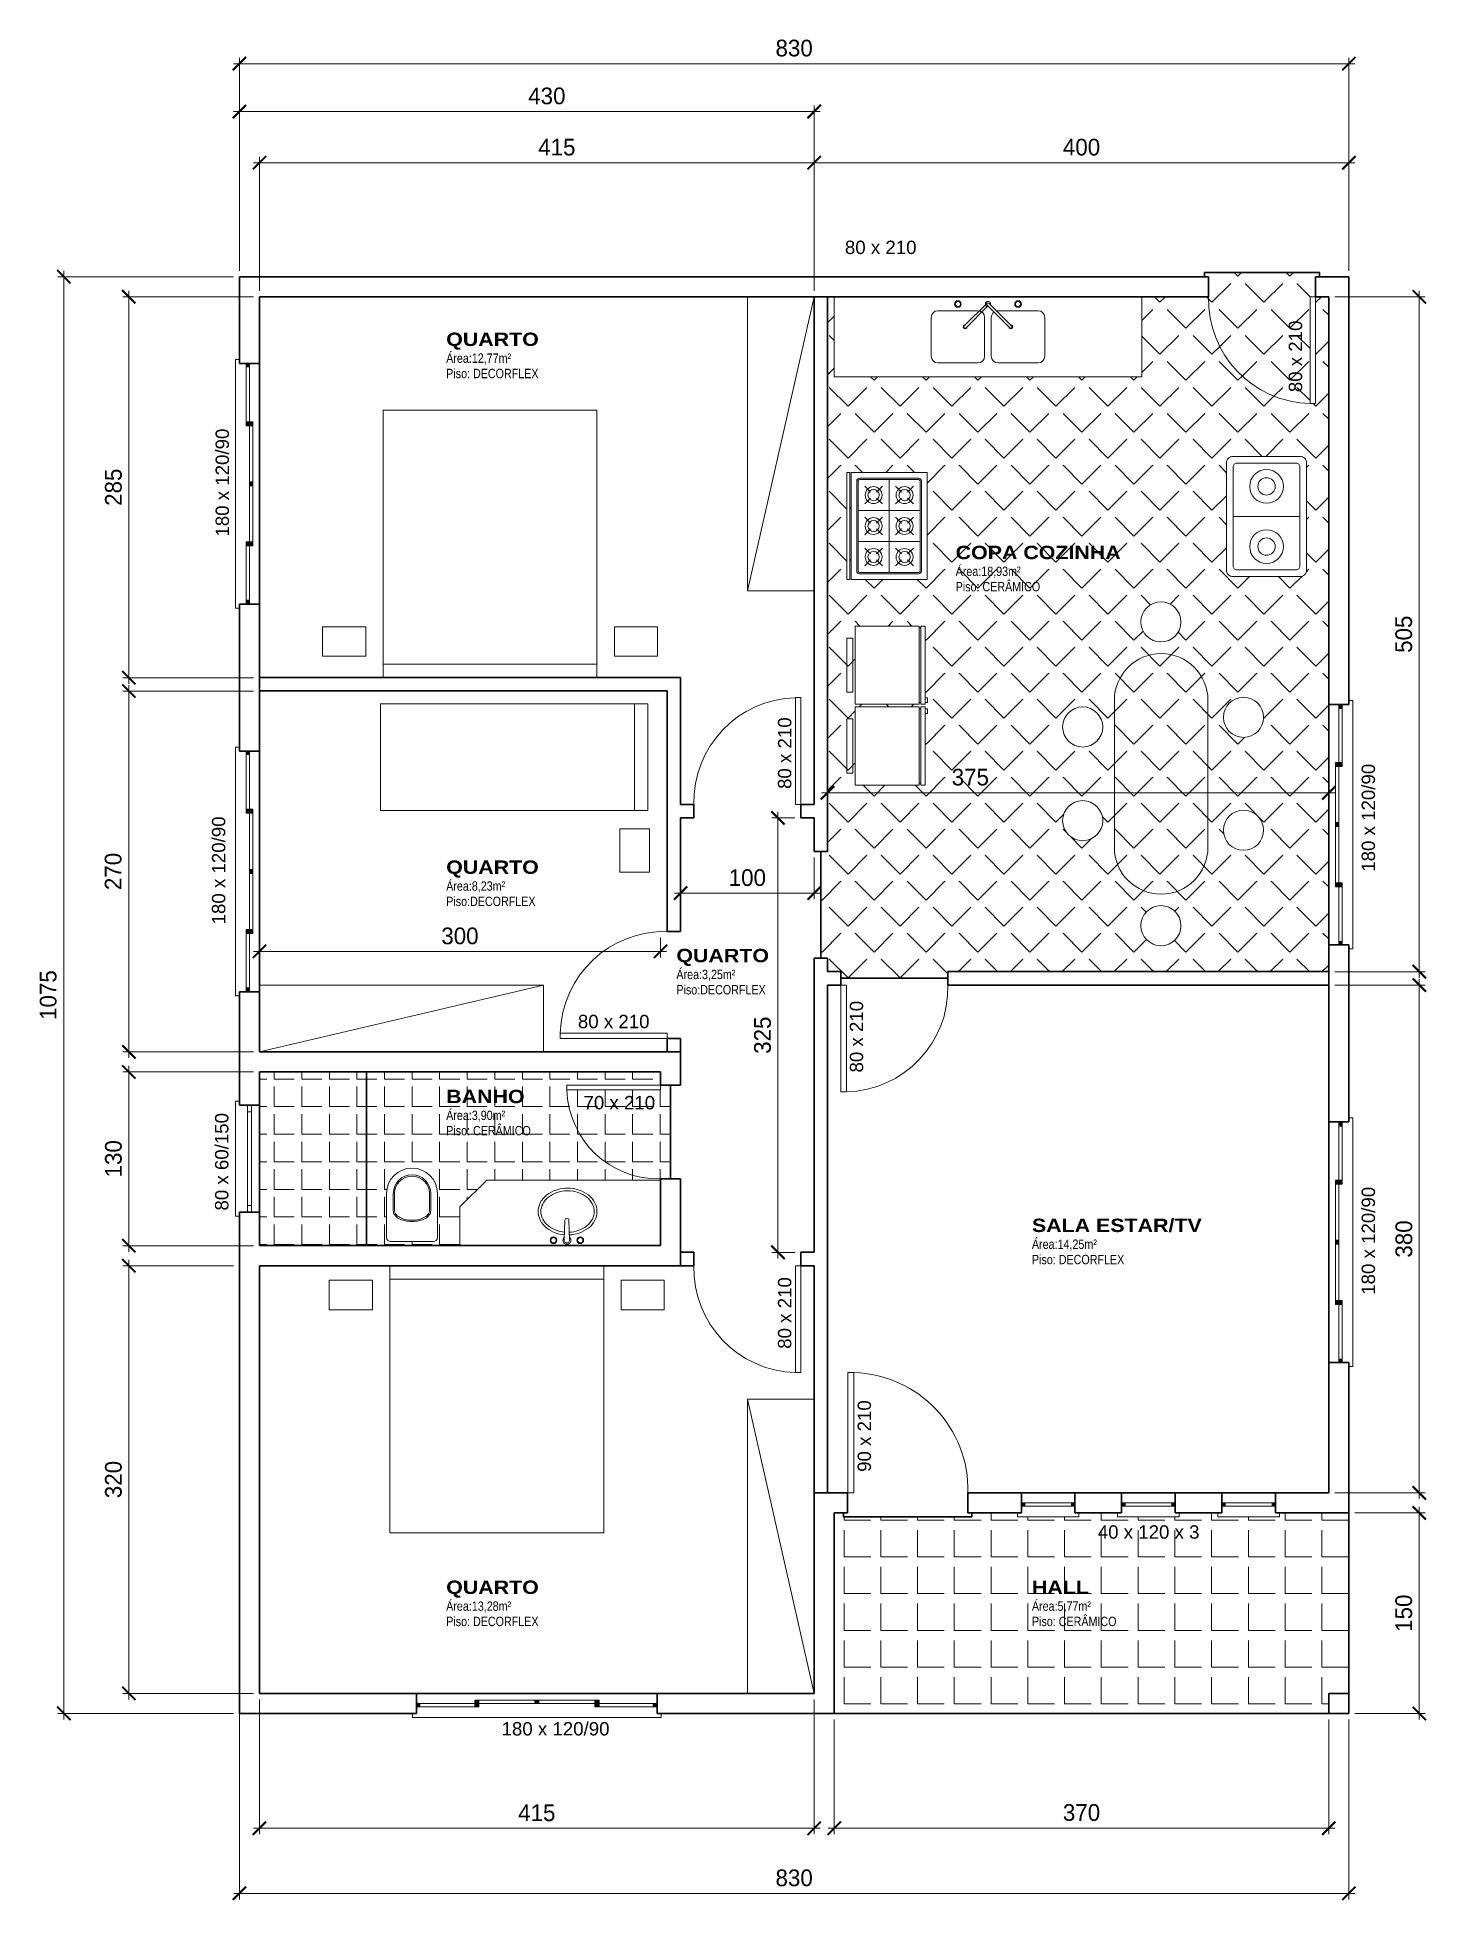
# Model space of a CAD drawing. Extents: x 16647 to 17687, y 11002 to 12396.
import ezdxf

# ---------------------------------------------------------------- set-up
doc = ezdxf.new("R2010")
doc.units = 0
doc.header["$MEASUREMENT"] = 0
doc.layers.get('Defpoints').update_dxf_attribs({"linetype": 'CONTINUOUS'})
for name, color, linetype, lineweight in [('Aberturas', 110, 'CONTINUOUS', 9), ('Cota', 7, 'CONTINUOUS', 9), ('Hachura', 9, 'CONTINUOUS', 9), ('Mobília', 173, 'CONTINUOUS', 15), ('Parede', 7, 'CONTINUOUS', 30), ('Texto', 3, 'CONTINUOUS', 25)]:
    doc.layers.add(name, color=color, linetype=linetype, lineweight=lineweight)
doc.styles.add('721', font='swissl.ttf')
doc.styles.add('Arial', font='ARIALN.TTF')
doc.styles.add('Arialll', font='')
doc.styles.add('Stylus', font='stylu.ttf')
doc.styles.get('Arialll').set_extended_font_data('Arial Black')
doc.dimstyles.new('1por50', dxfattribs={"dimscale": 5, "dimtxt": 2.5, "dimasz": 2, "dimexe": 0.9, "dimexo": 0.9, "dimgap": 1, "dimtad": 1, "dimdec": 1, "dimzin": 13, "dimdsep": 46, "dimtxsty": 'Stylus', "dimblk": 'ARCHTICK', "dimcen": 7, "dimdle": 0.9, "dimclrd": 256, "dimclre": 256, "dimclrt": 3, "dimaunit": 1, "dimadec": 0, "dimazin": 0, "dimtfac": 0.7, "dimtdec": 1, "dimtmove": 0, "dimatfit": 1, "dimldrblk": 'DATUMFILLED', "dimfxl": 1, "dimtolj": 1, "dimtzin": 9, "dimlwd": -1, "dimlwe": -1, "dimarcsym": 0})

msp = doc.modelspace()

# ---------------------------------------------------------------- texts
at = {"layer": 'Aberturas', "style": '721'}
for s, p in [('80 x 210', (17251.58, 12233.78)), ('80 x 210', (17051.83, 11654.53)), ('70 x 210', (17056.02, 11593.81)), ('40 x 120 x 3', (17440.75, 11272.57)), ('180 x 120/90', (16994.73, 11125.32))]:
    msp.add_text(s, height=10, dxfattribs=at).set_placement(p)
for s, p in [('80 x 210', (17593.63, 12130.41)), ('180 x 120/90', (16790.8, 12022.36)), ('80 x 210', (17211.5, 11833.52)), ('180 x 120/90', (17648.16, 11771.58)), ('180 x 120/90', (16788.07, 11732.19)), ('80 x 210', (17265.23, 11621.37)), ('80 x 60/150', (16790.37, 11518.08)), ('180 x 120/90', (17648.16, 11455.05)), ('80 x 210', (17211.5, 11414.64)), ('90 x 210', (17271.11, 11322.55))]:
    msp.add_text(s, height=10, rotation=90, dxfattribs=at).set_placement(p)
at = {"layer": 'Texto'}
for s, height, style, p in [('QUARTO', 10, 'Arialll', (16953.32, 12164.97)), ('Área:12,77m²', 7, 'Arial', (16953.32, 12152.36)), ('Piso: DECORFLEX', 7, 'Arial', (16953.32, 12140.89)), ('COPA COZINHA', 10, 'Arialll', (17334.44, 12005.48)), ('Área:18,93m²', 7, 'Arial', (17334.44, 11992.87)), ('Piso: CERÂMICO', 7, 'Arial', (17334.44, 11981.4)), ('QUARTO', 10, 'Arialll', (16953.32, 11770.01)), ('Área:8,23m²', 7, 'Arial', (16953.32, 11757.4)), ('Piso:DECORFLEX', 7, 'Arial', (16953.32, 11745.93)), ('QUARTO', 10, 'Arialll', (17125.52, 11703.88)), ('Área:3,25m²', 7, 'Arial', (17125.52, 11691.26)), ('Piso:DECORFLEX', 7, 'Arial', (17125.52, 11679.8)), ('BANHO', 10, 'Arialll', (16953.32, 11598.44)), ('Área:3,90m²', 7, 'Arial', (16953.32, 11585.82)), ('Piso: CERÂMICO', 7, 'Arial', (16953.32, 11574.36)), ('SALA ESTAR/TV', 10, 'Arialll', (17391.5, 11502.01)), ('Área:14,25m²', 7, 'Arial', (17391.5, 11489.4)), ('Piso: DECORFLEX', 7, 'Arial', (17391.5, 11477.93)), ('QUARTO', 10, 'Arialll', (16953.32, 11231.22)), ('HALL', 10, 'Arialll', (17391.5, 11231.22)), ('Área:13,28m²', 7, 'Arial', (16953.32, 11218.61)), ('Área:5,77m²', 7, 'Arial', (17391.5, 11218.61)), ('Piso: DECORFLEX', 7, 'Arial', (16953.32, 11207.15)), ('Piso: CERÂMICO', 7, 'Arial', (17391.5, 11207.15))]:
    msp.add_text(s, height=height, dxfattribs=dict(at, style=style)).set_placement(p)

# ---------------------------------------------------------------- blocks, each defined once
blk = doc.blocks.new('A$C124C151E')
at = {"layer": 'Mobília'}
for p, q in [((0, 19), (0, 52)), ((3, 55), (35, 55)), ((38, 19), (38, 52)), ((5, 32), (5, 19)), ((6, 32), (6, 19)), ((32, 32), (32, 19)), ((33, 32), (33, 19))]:
    blk.add_line(p, q, dxfattribs=at)
for points in [[(19, 40, 0.05817), (13.4, 39.3, 0.071806), (9.1, 37.7, 0.106506), (5.9, 34.8, 0.158104), (5, 32)], [(19, 39, 0.05817), (13.6, 38.4, 0.071806), (9.6, 36.8, 0.106506), (6.7, 34.2, 0.158104), (6, 32)], [(33, 32, 0.158104), (32.1, 34.8, 0.106506), (28.9, 37.7, 0.071806), (24.6, 39.3, 0.05817), (19, 40)], [(32, 32, 0.158104), (31.3, 34.2, 0.106506), (28.4, 36.8, 0.071806), (24.4, 38.4, 0.05817), (19, 39)]]:
    blk.add_lwpolyline(points, format="xyb", dxfattribs=at)
for centre, radius, start, end in [((3, 52), 3, 90, 180), ((35, 52), 3, 0, 90), ((19, 19), 19, 180, 0), ((19, 19), 14, 180, 0), ((19, 19), 13, 180, 0)]:
    blk.add_arc(centre, radius, start, end, dxfattribs=at)
blk = doc.blocks.new('A$C47250E76')
at = {"layer": 'Mobília'}
for p, q in [((68, 45), (68.5, 30)), ((72, 45), (71.5, 30)), ((150, 20), (150, 49)), ((150, 20), (130, 0)), ((0, 0), (130, 0))]:
    blk.add_line(p, q, dxfattribs=at)
for points in [[(68.1, 41, 0.067287), (60.9, 39.6, 0.08865), (53.9, 35.9, 0.10507), (49.1, 30, 0.120602), (47.5, 23.5, 0.120602), (49.1, 17, 0.10507), (53.9, 11.1, 0.08865), (60.9, 7.4, 0.07974), (69.5, 6)], [(68.2, 39, 0.066968), (61.5, 37.7, 0.08865), (55.2, 34.3, 0.10507), (50.9, 29.1, 0.120602), (49.5, 23.5, 0.120602), (50.9, 17.9, 0.10507), (55.2, 12.7, 0.08865), (61.5, 9.3, 0.07974), (69.5, 8)], [(69.5, 6, 0.07974), (78.1, 7.4, 0.08865), (85.1, 11.1, 0.10507), (89.9, 17, 0.120602), (91.5, 23.5, 0.120602), (89.9, 30, 0.10507), (85.1, 35.9, 0.08865), (78.1, 39.6, 0.058184), (71.9, 40.9)], [(69.5, 8, 0.07974), (77.5, 9.3, 0.08865), (83.8, 12.7, 0.10507), (88.1, 17.9, 0.120602), (89.5, 23.5, 0.120602), (88.1, 29.1, 0.10507), (83.8, 34.3, 0.08865), (77.5, 37.7, 0.057153), (71.8, 38.9)]]:
    blk.add_lwpolyline(points, format="xyb", dxfattribs=at)
for centre, radius in [((60, 45), 2.5), ((60, 45), 2), ((80, 45), 2.5), ((80, 45), 2)]:
    blk.add_circle(centre, radius, dxfattribs=at)
for centre, radius, start, end in [((70, 45), 3, 309.8727, 230.1273), ((70, 45), 2, 356.1817, 183.8183), ((70, 30), 1.5, 180, 0)]:
    blk.add_arc(centre, radius, start, end, dxfattribs=at)
blk = doc.blocks.new('A$C378B0565')
at = {"layer": 'Aberturas'}
for p, q in [((0, 80), (80, 80)), ((0, 76), (0, 80)), ((0, 76), (80, 76)), ((80, 76), (80, 80))]:
    blk.add_line(p, q, dxfattribs=at)
blk.add_arc((78, 78), 78, 181.4688, 271.4688, dxfattribs=at)
blk = doc.blocks.new('A$C1D7D193E')
at = {"layer": 'Aberturas'}
for p, q in [((3, 86), (0, 86)), ((0, 0), (0, 86)), ((9, 83), (9, 3)), ((12, 78), (9, 78)), ((12, 83), (12, 3)), ((12, 8), (9, 8)), ((3, 0), (0, 0))]:
    blk.add_line(p, q, dxfattribs=at)
blk = doc.blocks.new('A$C454E732B')
at = {"layer": 'Aberturas'}
for points in [[(10.5, 183), (8, 183), (8, 180.5), (10.5, 180.5)], [(13, 94.5), (10.5, 94.5), (10.5, 91.5), (13, 91.5)], [(10.5, 6), (8, 6), (8, 3), (10.5, 3)]]:
    blk.add_hatch(color=256, dxfattribs=at).paths.add_polyline_path(points)
h = blk.add_hatch(color=256, dxfattribs=at)
h.paths.add_polyline_path([(10.5, 139.5), (8, 139.5), (8, 136.5), (10.5, 136.5)])
h.paths.add_polyline_path([(13, 139.5), (10.5, 139.5), (10.5, 136.5), (13, 136.5)])
h = blk.add_hatch(color=256, dxfattribs=at)
h.paths.add_polyline_path([(10.5, 46.5), (10.5, 49.5), (8, 49.5), (8, 46.5)])
h.paths.add_polyline_path([(13, 49.5), (10.5, 49.5), (10.5, 46.5), (13, 46.5)])
for p, q in [((0, 0), (0, 186)), ((0, 186), (3, 186)), ((8, 136.5), (8, 183)), ((10.5, 3), (10.5, 183)), ((8, 180.5), (10.5, 180.5)), ((8, 139.5), (13, 139.5)), ((8, 136.5), (13, 139.5)), ((13, 46.5), (13, 139.5)), ((8, 136.5), (13, 136.5)), ((10.5, 94.5), (13, 94.5)), ((10.5, 91.5), (13, 91.5)), ((8, 49.5), (13, 49.5)), ((8, 3), (8, 49.5)), ((8, 46.5), (13, 46.5)), ((8, 6), (10.5, 6)), ((0, 0), (3, 0))]:
    blk.add_line(p, q, dxfattribs=at)
blk = doc.blocks.new('A$C25283628')
at = {"layer": 'Aberturas'}
blk.add_blockref('A$C454E732B', (0, 0), dxfattribs=at)
blk = doc.blocks.new('_ArchTick')
at = {"layer": 'Cota', "color": 0, "const_width": 0.15}
blk.add_lwpolyline([(-0.5, -0.5), (0.5, 0.5)], dxfattribs=at)
blk = doc.blocks.new('*D20')
at = {"layer": 'Cota', "transparency": 16777216}
for p, q in [((17618.1, 11686.8), (17685.8, 11686.8)), ((17681.3, 11302.3), (17681.3, 11691.3)), ((17618.1, 11306.8), (17685.8, 11306.8))]:
    blk.add_line(p, q, dxfattribs=at)
at = {"layer": 'Defpoints', "color": 0, "transparency": 16777216}
for p in [(17613.6, 11686.8), (17681.3, 11686.8), (17613.6, 11306.8)]:
    blk.add_point(p, dxfattribs=at)
at = {"layer": 'Cota', "transparency": 16777216, "xscale": 10, "yscale": 10, "zscale": 10}
for p, rotation in [((17681.3, 11686.8), 90), ((17681.3, 11306.8), 270)]:
    blk.add_blockref('_ArchTick', p, dxfattribs=dict(at, rotation=rotation))
at = {"layer": 'Cota', "color": 3, "transparency": 16777216, "insert": (17669.8, 11496.8), "char_height": 12.5, "attachment_point": 5, "rotation": 90, "style": 'Stylus'}
blk.add_mtext('\\A1;380', dxfattribs=at)
blk = doc.blocks.new('_DatumFilled')
at = {"layer": 'Texto', "color": 0}
blk.add_solid([(0, 0.58), (-1, 0), (0, -0.58)], dxfattribs=at)
blk = doc.blocks.new('*D19')
at = {"layer": 'Cota', "transparency": 16777216}
for p, q in [((16809.1, 11621.8), (16711.4, 11621.8)), ((16715.9, 11487.3), (16715.9, 11626.3)), ((16809.1, 11491.8), (16711.4, 11491.8))]:
    blk.add_line(p, q, dxfattribs=at)
at = {"layer": 'Defpoints', "color": 0, "transparency": 16777216}
for p in [(16715.9, 11621.8), (16813.6, 11621.8), (16813.6, 11491.8)]:
    blk.add_point(p, dxfattribs=at)
at = {"layer": 'Cota', "transparency": 16777216, "xscale": 10, "yscale": 10, "zscale": 10}
for p, rotation in [((16715.9, 11621.8), 90), ((16715.9, 11491.8), 270)]:
    blk.add_blockref('_ArchTick', p, dxfattribs=dict(at, rotation=rotation))
at = {"layer": 'Cota', "color": 3, "transparency": 16777216, "insert": (16704.4, 11556.8), "char_height": 12.5, "attachment_point": 5, "rotation": 90, "style": 'Stylus'}
blk.add_mtext('\\A1;130', dxfattribs=at)
blk = doc.blocks.new('*D18')
at = {"layer": 'Cota', "transparency": 16777216}
for p, q in [((16794.1, 12216.8), (16662.8, 12216.8)), ((16667.3, 12221.3), (16667.3, 11137.3)), ((16794.1, 11141.8), (16662.8, 11141.8))]:
    blk.add_line(p, q, dxfattribs=at)
at = {"layer": 'Defpoints', "color": 0, "transparency": 16777216}
for p in [(16798.6, 12216.8), (16667.3, 11141.8), (16798.6, 11141.8)]:
    blk.add_point(p, dxfattribs=at)
at = {"layer": 'Cota', "transparency": 16777216, "xscale": 10, "yscale": 10, "zscale": 10}
for p, rotation in [((16667.3, 12216.8), 90), ((16667.3, 11141.8), 270)]:
    blk.add_blockref('_ArchTick', p, dxfattribs=dict(at, rotation=rotation))
at = {"layer": 'Cota', "color": 3, "transparency": 16777216, "insert": (16655.6, 11679.3), "char_height": 12.5, "attachment_point": 5, "rotation": 90, "style": 'Stylus'}
blk.add_mtext('\\A1;1075', dxfattribs=at)
blk = doc.blocks.new('*D17')
at = {"layer": 'Cota', "transparency": 16777216}
for p, q in [((17214.1, 11811.8), (17197, 11811.8)), ((17201.5, 11816.3), (17201.5, 11482.3)), ((17214.1, 11486.8), (17197, 11486.8))]:
    blk.add_line(p, q, dxfattribs=at)
at = {"layer": 'Defpoints', "color": 0, "transparency": 16777216}
for p in [(17218.6, 11811.8), (17201.5, 11486.8), (17218.6, 11486.8)]:
    blk.add_point(p, dxfattribs=at)
at = {"layer": 'Cota', "transparency": 16777216, "xscale": 10, "yscale": 10, "zscale": 10}
for p, rotation in [((17201.5, 11811.8), 90), ((17201.5, 11486.8), 270)]:
    blk.add_blockref('_ArchTick', p, dxfattribs=dict(at, rotation=rotation))
at = {"layer": 'Cota', "color": 3, "transparency": 16777216, "insert": (17190, 11649.3), "char_height": 12.5, "attachment_point": 5, "rotation": 90, "style": 'Stylus'}
blk.add_mtext('\\A1;325', dxfattribs=at)
blk = doc.blocks.new('*D24')
at = {"layer": 'Cota', "transparency": 16777216}
for p, q in [((17243.6, 11137.3), (17243.6, 11051.4)), ((17613.6, 11137.3), (17613.6, 11051.4)), ((17618.1, 11055.9), (17239.1, 11055.9))]:
    blk.add_line(p, q, dxfattribs=at)
at = {"layer": 'Defpoints', "color": 0, "transparency": 16777216}
for p in [(17243.6, 11141.8), (17613.6, 11141.8), (17243.6, 11055.9)]:
    blk.add_point(p, dxfattribs=at)
at = {"layer": 'Cota', "transparency": 16777216, "xscale": 10, "yscale": 10, "zscale": 10, "rotation": 180}
blk.add_blockref('_ArchTick', (17243.6, 11055.9), dxfattribs=at)
at = {"layer": 'Cota', "transparency": 16777216, "xscale": 10, "yscale": 10, "zscale": 10}
blk.add_blockref('_ArchTick', (17613.6, 11055.9), dxfattribs=at)
at = {"layer": 'Cota', "color": 3, "transparency": 16777216, "insert": (17428.6, 11067.6), "char_height": 12.5, "attachment_point": 5, "style": 'Stylus'}
blk.add_mtext('\\A1;370', dxfattribs=at)
blk = doc.blocks.new('*D21')
at = {"layer": 'Cota', "transparency": 16777216}
for p, q in [((16798.6, 11472.3), (16798.6, 11002.7)), ((17628.6, 11137.3), (17628.6, 11002.7)), ((16794.1, 11007.2), (17633.1, 11007.2))]:
    blk.add_line(p, q, dxfattribs=at)
at = {"layer": 'Defpoints', "color": 0, "transparency": 16777216}
for p in [(16798.6, 11476.8), (17628.6, 11141.8), (17628.6, 11007.2)]:
    blk.add_point(p, dxfattribs=at)
at = {"layer": 'Cota', "transparency": 16777216, "xscale": 10, "yscale": 10, "zscale": 10, "rotation": 180}
blk.add_blockref('_ArchTick', (16798.6, 11007.2), dxfattribs=at)
at = {"layer": 'Cota', "transparency": 16777216, "xscale": 10, "yscale": 10, "zscale": 10}
blk.add_blockref('_ArchTick', (17628.6, 11007.2), dxfattribs=at)
at = {"layer": 'Cota', "color": 3, "transparency": 16777216, "insert": (17213.6, 11018.7), "char_height": 12.5, "attachment_point": 5, "style": 'Stylus'}
blk.add_mtext('\\A1;830', dxfattribs=at)
blk = doc.blocks.new('A$C79246A98')
at = {"layer": 'Mobília'}
for p, q in [((0, 0), (0, 160)), ((200, 160), (0, 160)), ((10, 0), (10, 160)), ((200, 0), (200, 160)), ((200, 0), (0, 0))]:
    blk.add_line(p, q, dxfattribs=at)
blk = doc.blocks.new('*D22')
at = {"layer": 'Cota', "transparency": 16777216}
for p, q in [((16813.6, 11152.3), (16813.6, 11051.4)), ((17228.6, 11152.3), (17228.6, 11051.4)), ((17233.1, 11055.9), (16809.1, 11055.9))]:
    blk.add_line(p, q, dxfattribs=at)
at = {"layer": 'Defpoints', "color": 0, "transparency": 16777216}
for p in [(16813.6, 11156.8), (17228.6, 11156.8), (16813.6, 11055.9)]:
    blk.add_point(p, dxfattribs=at)
at = {"layer": 'Cota', "transparency": 16777216, "xscale": 10, "yscale": 10, "zscale": 10, "rotation": 180}
blk.add_blockref('_ArchTick', (16813.6, 11055.9), dxfattribs=at)
at = {"layer": 'Cota', "transparency": 16777216, "xscale": 10, "yscale": 10, "zscale": 10}
blk.add_blockref('_ArchTick', (17228.6, 11055.9), dxfattribs=at)
at = {"layer": 'Cota', "color": 3, "transparency": 16777216, "insert": (17021.1, 11067.4), "char_height": 12.5, "attachment_point": 5, "style": 'Stylus'}
blk.add_mtext('\\A1;415', dxfattribs=at)
blk = doc.blocks.new('*D23')
at = {"layer": 'Cota', "transparency": 16777216}
for p, q in [((16794.1, 11476.8), (16711.4, 11476.8)), ((16715.9, 11152.3), (16715.9, 11481.3)), ((16809.1, 11156.8), (16711.4, 11156.8))]:
    blk.add_line(p, q, dxfattribs=at)
at = {"layer": 'Defpoints', "color": 0, "transparency": 16777216}
for p in [(16715.9, 11476.8), (16798.6, 11476.8), (16813.6, 11156.8)]:
    blk.add_point(p, dxfattribs=at)
at = {"layer": 'Cota', "transparency": 16777216, "xscale": 10, "yscale": 10, "zscale": 10}
for p, rotation in [((16715.9, 11476.8), 90), ((16715.9, 11156.8), 270)]:
    blk.add_blockref('_ArchTick', p, dxfattribs=dict(at, rotation=rotation))
at = {"layer": 'Cota', "color": 3, "transparency": 16777216, "insert": (16704.4, 11316.8), "char_height": 12.5, "attachment_point": 5, "rotation": 90, "style": 'Stylus'}
blk.add_mtext('\\A1;320', dxfattribs=at)
blk = doc.blocks.new('*D25')
at = {"layer": 'Cota', "transparency": 16777216}
for p, q in [((17681.3, 11296.3), (17681.3, 11137.3)), ((17633.1, 11291.8), (17685.8, 11291.8)), ((17633.1, 11141.8), (17685.8, 11141.8))]:
    blk.add_line(p, q, dxfattribs=at)
at = {"layer": 'Defpoints', "color": 0, "transparency": 16777216}
for p in [(17628.6, 11291.8), (17628.6, 11141.8), (17681.3, 11141.8)]:
    blk.add_point(p, dxfattribs=at)
at = {"layer": 'Cota', "transparency": 16777216, "xscale": 10, "yscale": 10, "zscale": 10}
for p, rotation in [((17681.3, 11291.8), 90), ((17681.3, 11141.8), 270)]:
    blk.add_blockref('_ArchTick', p, dxfattribs=dict(at, rotation=rotation))
at = {"layer": 'Cota', "color": 3, "transparency": 16777216, "insert": (17669.7, 11216.8), "char_height": 12.5, "attachment_point": 5, "rotation": 90, "style": 'Stylus'}
blk.add_mtext('\\A1;150', dxfattribs=at)
blk = doc.blocks.new('*D26')
at = {"layer": 'Cota', "transparency": 16777216}
for p, q in [((17633.1, 12302.1), (17224.1, 12302.1)), ((17228.6, 12206.3), (17228.6, 12306.6)), ((17628.6, 12221.3), (17628.6, 12306.6))]:
    blk.add_line(p, q, dxfattribs=at)
at = {"layer": 'Defpoints', "color": 0, "transparency": 16777216}
for p in [(17228.6, 12302.1), (17628.6, 12216.8), (17228.6, 12201.8)]:
    blk.add_point(p, dxfattribs=at)
at = {"layer": 'Cota', "transparency": 16777216, "xscale": 10, "yscale": 10, "zscale": 10, "rotation": 180}
blk.add_blockref('_ArchTick', (17228.6, 12302.1), dxfattribs=at)
at = {"layer": 'Cota', "transparency": 16777216, "xscale": 10, "yscale": 10, "zscale": 10}
blk.add_blockref('_ArchTick', (17628.6, 12302.1), dxfattribs=at)
at = {"layer": 'Cota', "color": 3, "transparency": 16777216, "insert": (17428.6, 12313.7), "char_height": 12.5, "attachment_point": 5, "style": 'Stylus'}
blk.add_mtext('\\A1;400', dxfattribs=at)
blk = doc.blocks.new('A$C5A9E27AB')
at = {"layer": 'Mobília'}
for p, q in [((0, 55.3), (0, 58.5)), ((0, 58.5), (58.5, 58.5)), ((53.6, 58.5), (53.6, 60.3)), ((53.6, 60.3), (57.2, 60.3)), ((57.2, 58.5), (57.2, 60.3)), ((58.5, 58.5), (58.5, 55.3)), ((0, 55.3), (58.5, 55.3)), ((0, 54), (58.5, 54)), ((0, 6.3), (0, 54)), ((1.4, 54), (1.4, 55.3)), ((57.2, 55.3), (57.2, 54)), ((58.5, 54), (58.5, 6.3)), ((58.5, 6.3), (0, 6.3)), ((9, 0), (9, 4.5)), ((49.5, 4.5), (9, 4.5)), ((49.5, 4.5), (49.5, 0)), ((49.5, 0), (9, 0))]:
    blk.add_line(p, q, dxfattribs=at)
blk = doc.blocks.new('*D33')
at = {"layer": 'Cota', "transparency": 16777216}
for p, q in [((17234.1, 11830.6), (17618.1, 11830.6)), ((17238.6, 11791.3), (17238.6, 11835.1)), ((17613.6, 11791.3), (17613.6, 11835.1))]:
    blk.add_line(p, q, dxfattribs=at)
at = {"layer": 'Defpoints', "color": 0, "transparency": 16777216}
for p in [(17613.6, 11830.6), (17238.6, 11786.8), (17613.6, 11786.8)]:
    blk.add_point(p, dxfattribs=at)
at = {"layer": 'Cota', "transparency": 16777216, "xscale": 10, "yscale": 10, "zscale": 10, "rotation": 180}
blk.add_blockref('_ArchTick', (17238.6, 11830.6), dxfattribs=at)
at = {"layer": 'Cota', "transparency": 16777216, "xscale": 10, "yscale": 10, "zscale": 10}
blk.add_blockref('_ArchTick', (17613.6, 11830.6), dxfattribs=at)
at = {"layer": 'Cota', "color": 3, "transparency": 16777216, "insert": (17345.4, 11842.3), "char_height": 12.5, "attachment_point": 5, "style": 'Stylus'}
blk.add_mtext('\\A1;375', dxfattribs=at)
blk = doc.blocks.new('*D30')
at = {"layer": 'Cota', "transparency": 16777216}
for p, q in [((16809.1, 12201.8), (16711.4, 12201.8)), ((16715.9, 11912.3), (16715.9, 12206.3)), ((16809.1, 11916.8), (16711.4, 11916.8))]:
    blk.add_line(p, q, dxfattribs=at)
at = {"layer": 'Defpoints', "color": 0, "transparency": 16777216}
for p in [(16715.9, 12201.8), (16813.6, 12201.8), (16813.6, 11916.8)]:
    blk.add_point(p, dxfattribs=at)
at = {"layer": 'Cota', "transparency": 16777216, "xscale": 10, "yscale": 10, "zscale": 10}
for p, rotation in [((16715.9, 12201.8), 90), ((16715.9, 11916.8), 270)]:
    blk.add_blockref('_ArchTick', p, dxfattribs=dict(at, rotation=rotation))
at = {"layer": 'Cota', "color": 3, "transparency": 16777216, "insert": (16704.4, 12059.3), "char_height": 12.5, "attachment_point": 5, "rotation": 90, "style": 'Stylus'}
blk.add_mtext('\\A1;285', dxfattribs=at)
blk = doc.blocks.new('A$C26BB7053')
at = {"layer": 'Mobília'}
for p, q in [((0, 200), (80, 200)), ((0, 0), (0, 200)), ((80, 0), (80, 200)), ((0, 190), (80, 190)), ((0, 0), (80, 0))]:
    blk.add_line(p, q, dxfattribs=at)
blk = doc.blocks.new('*D29')
at = {"layer": 'Cota', "transparency": 16777216}
for p, q in [((16813.6, 11722.3), (16813.6, 11707.5)), ((17113.6, 11722.3), (17113.6, 11707.5)), ((17118.1, 11712), (16809.1, 11712))]:
    blk.add_line(p, q, dxfattribs=at)
at = {"layer": 'Defpoints', "color": 0, "transparency": 16777216}
for p in [(16813.6, 11726.8), (17113.6, 11726.8), (16813.6, 11712)]:
    blk.add_point(p, dxfattribs=at)
at = {"layer": 'Cota', "transparency": 16777216, "xscale": 10, "yscale": 10, "zscale": 10, "rotation": 180}
blk.add_blockref('_ArchTick', (16813.6, 11712), dxfattribs=at)
at = {"layer": 'Cota', "transparency": 16777216, "xscale": 10, "yscale": 10, "zscale": 10}
blk.add_blockref('_ArchTick', (17113.6, 11712), dxfattribs=at)
at = {"layer": 'Cota', "color": 3, "transparency": 16777216, "insert": (16963.6, 11723.5), "char_height": 12.5, "attachment_point": 5, "style": 'Stylus'}
blk.add_mtext('\\A1;300', dxfattribs=at)
blk = doc.blocks.new('*D31')
at = {"layer": 'Cota', "transparency": 16777216}
for p, q in [((16715.9, 11632.3), (16715.9, 11911.3)), ((16809.1, 11906.8), (16711.4, 11906.8)), ((16809.1, 11636.8), (16711.4, 11636.8))]:
    blk.add_line(p, q, dxfattribs=at)
at = {"layer": 'Defpoints', "color": 0, "transparency": 16777216}
for p in [(16715.9, 11906.8), (16813.6, 11906.8), (16813.6, 11636.8)]:
    blk.add_point(p, dxfattribs=at)
at = {"layer": 'Cota', "transparency": 16777216, "xscale": 10, "yscale": 10, "zscale": 10}
for p, rotation in [((16715.9, 11906.8), 90), ((16715.9, 11636.8), 270)]:
    blk.add_blockref('_ArchTick', p, dxfattribs=dict(at, rotation=rotation))
at = {"layer": 'Cota', "color": 3, "transparency": 16777216, "insert": (16704.2, 11771.8), "char_height": 12.5, "attachment_point": 5, "rotation": 90, "style": 'Stylus'}
blk.add_mtext('\\A1;270', dxfattribs=at)
blk = doc.blocks.new('*D34')
at = {"layer": 'Cota', "transparency": 16777216}
for p, q in [((17228.6, 11782.3), (17228.6, 11751.1)), ((17233.1, 11755.6), (17124.1, 11755.6)), ((17128.6, 11762.3), (17128.6, 11751.1))]:
    blk.add_line(p, q, dxfattribs=at)
at = {"layer": 'Defpoints', "color": 0, "transparency": 16777216}
for p in [(17228.6, 11786.8), (17128.6, 11766.8), (17128.6, 11755.6)]:
    blk.add_point(p, dxfattribs=at)
at = {"layer": 'Cota', "transparency": 16777216, "xscale": 10, "yscale": 10, "zscale": 10, "rotation": 180}
blk.add_blockref('_ArchTick', (17128.6, 11755.6), dxfattribs=at)
at = {"layer": 'Cota', "transparency": 16777216, "xscale": 10, "yscale": 10, "zscale": 10}
blk.add_blockref('_ArchTick', (17228.6, 11755.6), dxfattribs=at)
at = {"layer": 'Cota', "color": 3, "transparency": 16777216, "insert": (17178.6, 11767.1), "char_height": 12.5, "attachment_point": 5, "style": 'Stylus'}
blk.add_mtext('\\A1;100', dxfattribs=at)
blk = doc.blocks.new('*D28')
at = {"layer": 'Cota', "transparency": 16777216}
for p, q in [((17233.1, 12302.1), (16809.1, 12302.1)), ((16813.6, 12206.3), (16813.6, 12306.6)), ((17228.6, 12206.3), (17228.6, 12306.6))]:
    blk.add_line(p, q, dxfattribs=at)
at = {"layer": 'Defpoints', "color": 0, "transparency": 16777216}
for p in [(16813.6, 12302.1), (16813.6, 12201.8), (17228.6, 12201.8)]:
    blk.add_point(p, dxfattribs=at)
at = {"layer": 'Cota', "transparency": 16777216, "xscale": 10, "yscale": 10, "zscale": 10, "rotation": 180}
blk.add_blockref('_ArchTick', (16813.6, 12302.1), dxfattribs=at)
at = {"layer": 'Cota', "transparency": 16777216, "xscale": 10, "yscale": 10, "zscale": 10}
blk.add_blockref('_ArchTick', (17228.6, 12302.1), dxfattribs=at)
at = {"layer": 'Cota', "color": 3, "transparency": 16777216, "insert": (17036.1, 12313.7), "char_height": 12.5, "attachment_point": 5, "style": 'Stylus'}
blk.add_mtext('\\A1;415', dxfattribs=at)
blk = doc.blocks.new('*D27')
at = {"layer": 'Cota', "transparency": 16777216}
for p, q in [((17233.1, 12340.4), (16794.1, 12340.4)), ((16798.6, 12221.3), (16798.6, 12344.9)), ((17228.6, 12206.3), (17228.6, 12344.9))]:
    blk.add_line(p, q, dxfattribs=at)
at = {"layer": 'Defpoints', "color": 0, "transparency": 16777216}
for p in [(16798.6, 12340.4), (16798.6, 12216.8), (17228.6, 12201.8)]:
    blk.add_point(p, dxfattribs=at)
at = {"layer": 'Cota', "transparency": 16777216, "xscale": 10, "yscale": 10, "zscale": 10, "rotation": 180}
blk.add_blockref('_ArchTick', (16798.6, 12340.4), dxfattribs=at)
at = {"layer": 'Cota', "transparency": 16777216, "xscale": 10, "yscale": 10, "zscale": 10}
blk.add_blockref('_ArchTick', (17228.6, 12340.4), dxfattribs=at)
at = {"layer": 'Cota', "color": 3, "transparency": 16777216, "insert": (17028.6, 12352), "char_height": 12.5, "attachment_point": 5, "style": 'Stylus'}
blk.add_mtext('\\A1;430', dxfattribs=at)
blk = doc.blocks.new('*D32')
at = {"layer": 'Cota', "transparency": 16777216}
for p, q in [((17618.1, 12201.8), (17685.8, 12201.8)), ((17681.3, 11692.3), (17681.3, 12206.3)), ((17618.1, 11696.8), (17685.8, 11696.8))]:
    blk.add_line(p, q, dxfattribs=at)
at = {"layer": 'Defpoints', "color": 0, "transparency": 16777216}
for p in [(17613.6, 12201.8), (17681.3, 12201.8), (17613.6, 11696.8)]:
    blk.add_point(p, dxfattribs=at)
at = {"layer": 'Cota', "transparency": 16777216, "xscale": 10, "yscale": 10, "zscale": 10}
for p, rotation in [((17681.3, 12201.8), 90), ((17681.3, 11696.8), 270)]:
    blk.add_blockref('_ArchTick', p, dxfattribs=dict(at, rotation=rotation))
at = {"layer": 'Cota', "color": 3, "transparency": 16777216, "insert": (17669.7, 11949.3), "char_height": 12.5, "attachment_point": 5, "rotation": 90, "style": 'Stylus'}
blk.add_mtext('\\A1;505', dxfattribs=at)
blk = doc.blocks.new('A$C569E1AB0')
at = {"layer": 'Mobília'}
for p, q in [((73.7, 108.7), (183.7, 108.7)), ((38.7, 73.7), (38.7, 73.7)), ((218.7, 73.7), (218.7, 73.7)), ((73.7, 38.7), (183.7, 38.7))]:
    blk.add_line(p, q, dxfattribs=at)
for centre in [(86.4, 135.3), (170.9, 135.3), (15, 73.5), (242.3, 73.5), (93.6, 15), (163.7, 15)]:
    blk.add_circle(centre, 15, dxfattribs=at)
for centre, start, end in [((73.7, 73.7), 90, 180), ((183.7, 73.7), 0, 90), ((73.7, 73.7), 180, 270), ((183.7, 73.7), 270, 360)]:
    blk.add_arc(centre, 35, start, end, dxfattribs=at)
blk = doc.blocks.new('A$C266961FF')
at = {"layer": 'Mobília'}
blk.add_line((45, 5), (45, 55), dxfattribs=at)
for points in [[(5, 60), (85, 60, -0.414214), (90, 55), (90, 5, -0.414214), (85, 0), (5, 0, -0.414214), (0, 5), (0, 55, -0.414214)], [(8, 55), (82, 55, -0.414214), (85, 52), (85, 8, -0.414214), (82, 5), (8, 5, -0.414214), (5, 8), (5, 52, -0.414214)]]:
    blk.add_lwpolyline(points, format="xyb", close=True, dxfattribs=at)
for centre, radius in [((22.5, 30), 12.6), ((67.5, 30), 12.6), ((22.5, 30), 6.49), ((67.5, 30), 6.49)]:
    blk.add_circle(centre, radius, dxfattribs=at)
blk = doc.blocks.new('A$C03AE0FD8')
at = {"layer": 'Mobília'}
for p, q in [((0, 51.3), (68.4, 51.3)), ((0, 2.7), (0, 51.3)), ((5.4, 47.7), (63, 47.7)), ((68.4, 2.7), (68.4, 51.3)), ((3.6, 8.1), (3.6, 45.9)), ((4.5, 8.1), (4.5, 45.9)), ((5.4, 46.8), (63, 46.8)), ((12.5, 38.8), (8.7, 42.6)), ((20.1, 42.6), (16.3, 38.8)), ((24.3, 7.2), (24.3, 46.8)), ((32.3, 38.8), (28.5, 42.6)), ((39.9, 42.6), (36.1, 38.8)), ((44.1, 7.2), (44.1, 46.8)), ((52.1, 38.8), (48.3, 42.6)), ((59.7, 42.6), (55.9, 38.8)), ((63.9, 8.1), (63.9, 45.9)), ((64.8, 8.1), (64.8, 45.9)), ((4.5, 27), (63.9, 27)), ((12.5, 35), (8.7, 31.2)), ((20.1, 31.2), (16.3, 35)), ((32.3, 35), (28.5, 31.2)), ((39.9, 31.2), (36.1, 35)), ((52.1, 35), (48.3, 31.2)), ((59.7, 31.2), (55.9, 35)), ((12.5, 19), (8.7, 22.8)), ((12.5, 15.2), (8.7, 11.4)), ((20.1, 22.8), (16.3, 19)), ((20.1, 11.4), (16.3, 15.2)), ((28.5, 22.8), (32.3, 19)), ((32.3, 15.2), (28.5, 11.4)), ((39.9, 22.8), (36.1, 19)), ((36.1, 15.2), (39.9, 11.4)), ((52.1, 19), (48.3, 22.8)), ((52.1, 15.2), (48.3, 11.4)), ((59.7, 22.8), (55.9, 19)), ((59.7, 11.4), (55.9, 15.2)), ((0, 2.7), (68.4, 2.7)), ((0, 1.8), (68.4, 1.8)), ((0, 1.8), (0, 0)), ((0, 0), (68.4, 0)), ((5.4, 7.2), (63, 7.2)), ((5.4, 6.3), (63, 6.3)), ((68.4, 1.8), (68.4, 0))]:
    blk.add_line(p, q, dxfattribs=at)
for centre, radius in [((14.4, 36.9), 5.4), ((14.4, 36.9), 3.6), ((34.2, 36.9), 5.4), ((34.2, 36.9), 3.6), ((54, 36.9), 5.4), ((54, 36.9), 3.6), ((14.4, 17.1), 5.4), ((14.4, 17.1), 3.6), ((34.2, 17.1), 5.4), ((34.2, 17.1), 3.6), ((54, 17.1), 5.4), ((54, 17.1), 3.6)]:
    blk.add_circle(centre, radius, dxfattribs=at)
for centre, radius, start, end in [((5.4, 45.9), 1.8, 90, 180), ((63, 45.9), 1.8, 0, 90), ((5.4, 45.9), 0.9, 90, 180), ((63, 45.9), 0.9, 0, 90), ((5.4, 8.1), 1.8, 180, 270), ((5.4, 8.1), 0.9, 180, 270), ((63, 8.1), 1.8, 270, 0), ((63, 8.1), 0.9, 270, 0)]:
    blk.add_arc(centre, radius, start, end, dxfattribs=at)
blk = doc.blocks.new('A$C349F6B88')
at = {"layer": 'Mobília'}
for p, q in [((0, 60), (230, 60)), ((0, 0), (0, 60)), ((230, 0), (230, 60)), ((72.5, 44.5), (72.5, 15.5)), ((107.5, 49.5), (77.5, 49.5)), ((114.3, 55.2), (97.3, 38.2)), ((115.7, 53.8), (98.7, 36.8)), ((112.5, 44.5), (112.5, 15.5)), ((115, 53.1), (131.3, 36.8)), ((115.7, 55.2), (132.7, 38.2)), ((117.5, 44.5), (117.5, 15.5)), ((152.5, 49.5), (122.5, 49.5)), ((157.5, 44.5), (157.5, 15.5)), ((0, 0), (230, 0)), ((107.5, 10.5), (77.5, 10.5)), ((152.5, 10.5), (122.5, 10.5))]:
    blk.add_line(p, q, dxfattribs=at)
for centre, radius in [((92.5, 54.5), 2.5), ((92.5, 54.5), 2), ((137.5, 54.5), 2.5), ((137.5, 54.5), 2)]:
    blk.add_circle(centre, radius, dxfattribs=at)
for centre, radius, start, end in [((115, 54.5), 2, 255, 195), ((115, 54.5), 2, 255, 195), ((77.5, 44.5), 5, 90, 180), ((107.5, 44.5), 5, 78.6111, 90), ((107.5, 44.5), 5, 0, 53.8329), ((115, 54.5), 1, 315, 135), ((122.5, 44.5), 5, 90, 180), ((152.5, 44.5), 5, 0, 90), ((98, 37.5), 1.5, 86.8103, 3.1897), ((98, 37.5), 1, 135, 315), ((132, 37.5), 1.5, 176.8103, 93.1897), ((132, 37.5), 1, 225, 45), ((77.5, 15.5), 5, 180, 270), ((107.5, 15.5), 5, 270, 0), ((122.5, 15.5), 5, 180, 270), ((152.5, 15.5), 5, 270, 0)]:
    blk.add_arc(centre, radius, start, end, dxfattribs=at)
blk = doc.blocks.new('*D35')
at = {"layer": 'Cota', "transparency": 16777216}
for p, q in [((16794.1, 12376.2), (17633.1, 12376.2)), ((16798.6, 12221.3), (16798.6, 12380.7)), ((17628.6, 12225.8), (17628.6, 12380.7))]:
    blk.add_line(p, q, dxfattribs=at)
at = {"layer": 'Defpoints', "color": 0, "transparency": 16777216}
for p in [(17628.6, 12376.2), (16798.6, 12216.8), (17628.6, 12221.3)]:
    blk.add_point(p, dxfattribs=at)
at = {"layer": 'Cota', "transparency": 16777216, "xscale": 10, "yscale": 10, "zscale": 10, "rotation": 180}
blk.add_blockref('_ArchTick', (16798.6, 12376.2), dxfattribs=at)
at = {"layer": 'Cota', "transparency": 16777216, "xscale": 10, "yscale": 10, "zscale": 10}
blk.add_blockref('_ArchTick', (17628.6, 12376.2), dxfattribs=at)
at = {"layer": 'Cota', "color": 3, "transparency": 16777216, "insert": (17213.6, 12387.8), "char_height": 12.5, "attachment_point": 5, "style": 'Stylus'}
blk.add_mtext('\\A1;830', dxfattribs=at)

# ---------------------------------------------------------------- dimensions: what is measured, and where the dimension line sits
at = {"layer": 'Cota'}
for base, p1, p2, picture, middle in [((17628.63, 12376.24), (16798.63, 12216.84), (17628.63, 12221.34), '*D35', (17213.63, 12387.76)), ((17128.63, 11755.61), (17228.63, 11786.84), (17128.63, 11766.84), '*D34', (17178.63, 11767.09)), ((16813.63, 11711.99), (17113.63, 11726.84), (16813.63, 11726.84), '*D29', (16963.63, 11723.51)), ((17628.63, 11007.2), (16798.63, 11476.84), (17628.63, 11141.84), '*D21', (17213.63, 11018.72)), ((16813.63, 11055.87), (17228.63, 11156.84), (16813.63, 11156.84), '*D22', (17021.13, 11067.4)), ((17243.63, 11055.87), (17613.63, 11141.84), (17243.63, 11141.84), '*D24', (17428.63, 11067.61))]:
    dim = msp.add_linear_dim(base=base, p1=p1, p2=p2, dimstyle='1por50', dxfattribs=at)
    dim.commit()
    dim.dimension.update_dxf_attribs({"geometry": picture, "text_midpoint": middle})
for base, p1, p2, picture, middle in [((16798.63, 12340.43), (17228.63, 12201.84), (16798.63, 12216.84), '*D27', (17028.63, 12340.43)), ((16813.63, 12302.12), (17228.63, 12201.84), (16813.63, 12201.84), '*D28', (17036.13, 12302.12)), ((17228.63, 12302.12), (17628.63, 12216.84), (17228.63, 12201.84), '*D26', (17428.63, 12302.12)), ((17613.63, 11830.61), (17238.63, 11786.84), (17613.63, 11786.84), '*D33', (17345.39, 11830.61))]:
    dim = msp.add_linear_dim(base=base, p1=p1, p2=p2, dimstyle='1por50', dxfattribs=at)
    dim.commit()
    dim.dimension.update_dxf_attribs({"geometry": picture, "text_midpoint": middle, "dimtype": 160})
for base, p1, p2, picture, middle in [((16667.35, 11141.84), (16798.63, 12216.84), (16798.63, 11141.84), '*D18', (16655.6, 11679.34)), ((16715.92, 12201.84), (16813.63, 11916.84), (16813.63, 12201.84), '*D30', (16704.4, 12059.34)), ((17681.32, 12201.84), (17613.63, 11696.84), (17613.63, 12201.84), '*D32', (17669.75, 11949.34)), ((16715.92, 11906.84), (16813.63, 11636.84), (16813.63, 11906.84), '*D31', (16704.18, 11771.84)), ((17201.49, 11486.84), (17218.63, 11811.84), (17218.63, 11486.84), '*D17', (17189.97, 11649.34)), ((17681.32, 11686.84), (17613.63, 11306.84), (17613.63, 11686.84), '*D20', (17669.8, 11496.84)), ((16715.92, 11621.84), (16813.63, 11491.84), (16813.63, 11621.84), '*D19', (16704.4, 11556.84)), ((16715.92, 11476.84), (16813.63, 11156.84), (16798.63, 11476.84), '*D23', (16704.4, 11316.84)), ((17681.32, 11141.84), (17628.63, 11291.84), (17628.63, 11141.84), '*D25', (17669.75, 11216.84))]:
    dim = msp.add_linear_dim(base=base, p1=p1, p2=p2, angle=90, dimstyle='1por50', dxfattribs=at)
    dim.commit()
    dim.dimension.update_dxf_attribs({"geometry": picture, "text_midpoint": middle})

# ---------------------------------------------------------------- hatches: boundary and pattern name
at = {"layer": 'Aberturas'}
for points in [[(17383.63, 11299.39), (17383.63, 11296.89), (17386.13, 11296.89), (17386.13, 11299.39)], [(17423.63, 11299.39), (17423.63, 11296.89), (17421.13, 11296.89), (17421.13, 11299.39)], [(17458.63, 11299.39), (17458.63, 11296.89), (17461.13, 11296.89), (17461.13, 11299.39)], [(17498.63, 11299.39), (17498.63, 11296.89), (17496.13, 11296.89), (17496.13, 11299.39)], [(17533.63, 11299.39), (17533.63, 11296.89), (17536.13, 11296.89), (17536.13, 11299.39)], [(17573.63, 11299.39), (17573.63, 11296.89), (17571.13, 11296.89), (17571.13, 11299.39)]]:
    msp.add_hatch(color=256, dxfattribs=at).paths.add_polyline_path(points)
at = {"layer": 'Hachura'}
h = msp.add_hatch(dxfattribs=at)
h.set_pattern_fill('ANGLE,_O', color=256, scale=100, angle=45)
h.set_pattern_definition([(45, (45410.896, 15658.935), (-19.445436, 19.445436), [20, -7.5]), (135, (45410.896, 15658.935), (-19.445436, -19.445436), [20, -7.5])])
h.paths.add_polyline_path([(17243.63, 12141.84), (17243.63, 12201.84), (17238.63, 12201.84), (17238.63, 11786.84), (17233.63, 11786.84), (17233.63, 11706.84), (17238.63, 11706.84), (17238.63, 11696.84), (17248.63, 11696.84), (17248.63, 11691.84), (17328.63, 11691.84), (17328.63, 11696.84), (17613.63, 11696.84), (17613.63, 11716.84), (17613.63, 12201.84), (17603.63, 12201.84), (17603.63, 12121.84), (17599.63, 12121.84, -0.4142136), (17523.63, 12201.84), (17473.63, 12201.84), (17473.63, 12141.84)])
h.paths.add_polyline_path([(17313.06, 12070.27), (17313.06, 11990.27), (17256.21, 11990.27), (17256.21, 12070.27)], flags=16)
h.paths.add_polyline_path([(17308.85, 12063.95), (17308.85, 11996.58, -0.4142136), (17306.74, 11994.48), (17262.53, 11994.48, -0.4142136), (17260.43, 11996.58), (17260.43, 12063.95, -0.4142136), (17262.53, 12066.06), (17306.74, 12066.06, -0.4142136)], flags=0)
h.paths.add_polyline_path([(17307.79, 12063.95), (17307.79, 11996.58, -0.4142136), (17306.74, 11995.53), (17262.53, 11995.53, -0.4142136), (17261.48, 11996.58), (17261.48, 12063.95, -0.4142136), (17262.53, 12065), (17306.74, 12065, -0.4142136)], flags=0)
h.paths.add_polyline_path([(17302.53, 12053.42, -1), (17289.9, 12053.42, -1)], flags=0)
h.paths.add_polyline_path([(17300.43, 12053.42, -1), (17292, 12053.42, -1)], flags=0)
h.paths.add_polyline_path([(17302.53, 12030.27, -1), (17289.9, 12030.27, -1)], flags=0)
h.paths.add_polyline_path([(17300.43, 12030.27, -1), (17292, 12030.27, -1)], flags=0)
h.paths.add_polyline_path([(17302.53, 12007.11, -1), (17289.9, 12007.11, -1)], flags=0)
h.paths.add_polyline_path([(17300.43, 12007.11, -1), (17292, 12007.11, -1)], flags=0)
h.paths.add_polyline_path([(17279.37, 12053.42, -1), (17266.74, 12053.42, -1)], flags=0)
h.paths.add_polyline_path([(17277.27, 12053.42, -1), (17268.85, 12053.42, -1)], flags=0)
h.paths.add_polyline_path([(17279.37, 12030.27, -1), (17266.74, 12030.27, -1)], flags=0)
h.paths.add_polyline_path([(17277.27, 12030.27, -1), (17268.85, 12030.27, -1)], flags=0)
h.paths.add_polyline_path([(17279.37, 12007.11, -1), (17266.74, 12007.11, -1)], flags=0)
h.paths.add_polyline_path([(17277.27, 12007.11, -1), (17268.85, 12007.11, -1)], flags=0)
h.paths.add_polyline_path([(17502.94, 11958.51, -1), (17472.94, 11958.51, -1)], flags=16)
h.paths.add_polyline_path([(17536.99, 12077.39, -0.4142136), (17541.99, 12082.39), (17591.99, 12082.39, -0.4142136), (17596.99, 12077.39), (17596.99, 11997.39, -0.4142136), (17591.99, 11992.39), (17541.99, 11992.39, -0.4142136), (17536.99, 11997.39)], flags=16)
h.paths.add_polyline_path([(17255.16, 12070.27), (17255.16, 11990.27), (17253.06, 11990.27), (17253.06, 12070.27)], flags=16)
h.paths.add_polyline_path([(17541.99, 12074.39, -0.4142136), (17544.99, 12077.39), (17588.99, 12077.39, -0.4142136), (17591.99, 12074.39), (17591.99, 12000.39, -0.4142136), (17588.99, 11997.39), (17544.99, 11997.39, -0.4142136), (17541.99, 12000.39)], flags=0)
h.paths.add_polyline_path([(17311.54, 11955.38), (17311.54, 11901.83), (17313.34, 11901.83), (17313.34, 11898.23), (17311.54, 11898.23), (17311.54, 11896.88), (17308.39, 11896.88), (17308.39, 11898.23), (17307.04, 11898.23), (17307.04, 11896.88), (17259.34, 11896.88), (17259.34, 11955.38), (17307.04, 11955.38), (17307.04, 11954.03), (17308.39, 11954.03), (17308.39, 11955.38)], flags=16)
h.paths.add_polyline_path([(17579.55, 12059.89, -1), (17554.44, 12059.89, -1)], flags=0)
h.paths.add_polyline_path([(17573.49, 12059.89, -1), (17560.5, 12059.89, -1)], flags=0)
h.paths.add_polyline_path([(17488.13, 11934.85, -0.4142136), (17523.13, 11899.85), (17523.13, 11899.85, 0.4142136), (17488.13, 11934.85, 0.4142136), (17453.13, 11899.85), (17453.13, 11899.85, -0.4142136)], flags=16)
h.paths.add_polyline_path([(17579.55, 12014.89, -1), (17554.44, 12014.89, -1)], flags=0)
h.paths.add_polyline_path([(17573.49, 12014.89, -1), (17560.5, 12014.89, -1)], flags=0)
h.paths.add_polyline_path([(17444.48, 11879.91, -1), (17414.48, 11879.91, -1)], flags=16)
h.paths.add_polyline_path([(17564.77, 11887.07, -1), (17534.77, 11887.07, -1)], flags=16)
h.paths.add_polyline_path([(17311.54, 11894.88), (17311.54, 11893.53), (17313.34, 11893.53), (17313.34, 11889.93), (17311.54, 11889.93), (17311.54, 11836.38), (17308.39, 11836.38), (17308.39, 11837.73), (17307.04, 11837.73), (17307.04, 11836.38), (17259.34, 11836.38), (17259.34, 11894.88), (17307.04, 11894.88), (17307.04, 11893.53), (17308.39, 11893.53), (17308.39, 11894.88)], flags=16)
h.paths.add_polyline_path([(17444.48, 11809.79, -1), (17414.48, 11809.79, -1)], flags=16)
h.paths.add_polyline_path([(17564.77, 11802.62, -1), (17534.77, 11802.62, -1)], flags=16)
h.paths.add_polyline_path([(17502.94, 11731.19, -1), (17472.94, 11731.19, -1)], flags=16)
h.paths.add_polyline_path([(17556.42, 12136.26), (17556.42, 12219.84), (17520.63, 12219.84), (17520.63, 12216.84), (17523.63, 12216.84), (17523.63, 12201.84, 0.2495766)])
h.paths.add_polyline_path([(17599.63, 12201.84), (17603.63, 12201.84), (17603.63, 12216.84), (17606.63, 12216.84), (17606.63, 12219.84), (17556.42, 12219.84), (17556.42, 12136.26, 0.1492118), (17599.63, 12121.84)])
h = msp.add_hatch(dxfattribs=at)
h.set_pattern_fill('ANGLE,_O', color=256, scale=75)
h.set_pattern_definition([(0, (45410.896, 15658.935), (0, 20.625), [15, -5.625]), (90, (45410.896, 15658.935), (-20.625, 1e-15), [15, -5.625])])
h.paths.add_polyline_path([(16893.63, 11565.1), (16893.63, 11621.84), (16813.63, 11621.84), (16813.63, 11565.1)])
h.paths.add_polyline_path([(16893.63, 11491.84), (16893.63, 11565.1), (16813.63, 11565.1), (16813.63, 11491.84)])
h.paths.add_polyline_path([(16893.63, 11565.1), (17060.53, 11565.1, -0.175229), (17043.63, 11608.34), (17043.63, 11611.84), (17113.63, 11611.84), (17113.63, 11621.84), (16893.63, 11621.84)])
h.paths.add_polyline_path([(16893.63, 11565.1), (16893.63, 11491.84), (16963.63, 11491.84), (16963.63, 11520.84), (16983.63, 11540.84), (17113.63, 11540.84), (17113.63, 11541.84, -0.2228123), (17060.53, 11565.1)])
h.paths.add_polyline_path([(16946.74, 11530.84), (16946.74, 11497.84, -0.4142136), (16943.74, 11494.84), (16911.74, 11494.84, -0.4142136), (16908.74, 11497.84), (16908.74, 11530.84, -1)], flags=16)
h.paths.add_polyline_path([(16937.14, 11513.06), (16937.14, 11513.06), (16937.14, 11513.06)], flags=0)
h.paths.add_polyline_path([(17121.13, 11565.1), (17121.13, 11611.84), (17113.63, 11611.84), (17113.63, 11608.34), (17043.63, 11608.34, 0.175229), (17060.53, 11565.1)])
h.paths.add_polyline_path([(17060.53, 11565.1, 0.2228123), (17113.63, 11541.84), (17121.13, 11541.84), (17121.13, 11565.1)])
h.paths.add_polyline_path([(16950.76, 11581.89), (17000, 11581.89), (17000, 11597.19), (16950.76, 11597.19)], flags=24)
h.paths.add_polyline_path([(16950.02, 11595.68), (17012.55, 11595.68), (17012.55, 11611.2), (16950.02, 11611.2)], flags=24)
h.paths.add_polyline_path([(16950.48, 11572.01), (17018.82, 11572.01), (17018.82, 11585.41), (16950.48, 11585.41)], flags=24)
h.paths.add_polyline_path([(17053.52, 11591.03), (17109.12, 11591.03), (17109.12, 11606.03), (17053.52, 11606.03)], flags=25)
h = msp.add_hatch(dxfattribs=at)
h.set_pattern_fill('ANGLE,_O', color=256, scale=100)
h.set_pattern_definition([(0, (45410.896, 15658.935), (0, 27.5), [20, -7.5]), (90, (45410.896, 15658.935), (-27.5, 2e-15), [20, -7.5])])
h.paths.add_polyline_path([(17628.63, 11291.84), (17576.63, 11291.84), (17576.63, 11288.84), (17530.63, 11288.84), (17530.63, 11291.84), (17501.63, 11291.84), (17501.63, 11288.84), (17455.63, 11288.84), (17455.63, 11291.84), (17426.63, 11291.84), (17426.63, 11288.84), (17380.63, 11288.84), (17380.63, 11291.84), (17346.63, 11291.84), (17346.63, 11288.84), (17295.31, 11288.84), (17295.31, 11141.84), (17613.63, 11141.84), (17613.63, 11156.84), (17628.63, 11156.84)])
h.paths.add_polyline_path([(17295.31, 11288.84), (17250.63, 11288.84), (17250.63, 11291.84), (17243.63, 11291.84), (17243.63, 11141.84), (17295.31, 11141.84)])
h.paths.add_polyline_path([(17438.25, 11269.79), (17514.84, 11269.79), (17514.84, 11284.79), (17438.25, 11284.79)], flags=24)
h.paths.add_polyline_path([(17388.3, 11228.72), (17435.14, 11228.72), (17435.14, 11243.72), (17388.3, 11243.72)], flags=24)
h.paths.add_polyline_path([(17388.95, 11214.68), (17438.18, 11214.68), (17438.18, 11229.97), (17388.95, 11229.97)], flags=24)
h.paths.add_polyline_path([(17388.66, 11204.79), (17457.01, 11204.79), (17457.01, 11218.19), (17388.66, 11218.19)], flags=24)

# ---------------------------------------------------------------- linework, layer by layer
at = {"layer": 'Aberturas'}
for p, q in [((17423.63, 11299.39), (17383.63, 11299.39)), ((17423.63, 11296.89), (17383.63, 11296.89)), ((17386.13, 11296.89), (17386.13, 11299.39)), ((17421.13, 11296.89), (17421.13, 11299.39)), ((17458.63, 11299.39), (17498.63, 11299.39)), ((17458.63, 11296.89), (17498.63, 11296.89)), ((17461.13, 11296.89), (17461.13, 11299.39)), ((17496.13, 11296.89), (17496.13, 11299.39)), ((17533.63, 11299.39), (17573.63, 11299.39)), ((17533.63, 11296.89), (17573.63, 11296.89)), ((17536.13, 11296.89), (17536.13, 11299.39)), ((17571.13, 11296.89), (17571.13, 11299.39)), ((17380.63, 11288.84), (17380.63, 11291.84)), ((17426.63, 11288.84), (17380.63, 11288.84)), ((17426.63, 11288.84), (17426.63, 11291.84)), ((17455.63, 11288.84), (17455.63, 11291.84)), ((17455.63, 11288.84), (17501.63, 11288.84)), ((17501.63, 11288.84), (17501.63, 11291.84)), ((17530.63, 11288.84), (17530.63, 11291.84)), ((17530.63, 11288.84), (17576.63, 11288.84)), ((17576.63, 11288.84), (17576.63, 11291.84))]:
    msp.add_line(p, q, dxfattribs=at)
at = {"layer": 'Mobília'}
for p, q in [((17178.63, 11981.84), (17178.63, 12201.84)), ((17178.63, 11981.84), (17228.63, 12201.84)), ((17228.63, 11981.84), (17178.63, 11981.84)), ((17026.18, 11686.84), (16813.63, 11636.84)), ((17026.18, 11686.84), (16813.63, 11686.84)), ((17026.18, 11636.84), (17026.18, 11686.84)), ((17178.63, 11376.84), (17228.63, 11156.84)), ((17178.63, 11376.84), (17178.63, 11156.84)), ((17228.63, 11376.84), (17178.63, 11376.84))]:
    msp.add_line(p, q, dxfattribs=at)
for points in [[(16860.84, 11954.83), (16860.84, 11932.78), (16893.08, 11932.78), (16893.08, 11954.83)], [(17111.42, 11954.83), (17111.42, 11932.78), (17079.18, 11932.78), (17079.18, 11954.83)], [(17105.29, 11771.35), (17083.24, 11771.35), (17083.24, 11803.59), (17105.29, 11803.59)], [(16865.84, 11443.86), (16865.84, 11465.91), (16898.08, 11465.91), (16898.08, 11443.86)], [(17116.42, 11443.86), (17116.42, 11465.91), (17084.18, 11465.91), (17084.18, 11443.86)]]:
    msp.add_lwpolyline(points, close=True, dxfattribs=at)
at = {"layer": 'Parede'}
for p, q in [((17523.63, 12216.84), (16798.63, 12216.84)), ((16798.63, 12216.84), (16798.63, 12151.84)), ((17520.63, 12219.84), (17606.63, 12219.84)), ((17520.63, 12219.84), (17520.63, 12216.84)), ((17523.63, 12216.84), (17523.63, 12201.84)), ((17603.63, 12216.84), (17603.63, 12201.84)), ((17603.63, 12216.84), (17628.63, 12216.84)), ((17606.63, 12219.84), (17606.63, 12216.84)), ((17613.63, 12216.84), (17613.63, 12216.84)), ((17628.63, 12216.84), (17628.63, 11896.84)), ((16813.63, 12201.84), (16813.63, 11906.84)), ((17523.63, 12201.84), (16813.63, 12201.84)), ((17228.63, 11821.84), (17228.63, 12201.84)), ((17238.63, 12201.84), (17238.63, 11786.84)), ((17603.63, 12201.84), (17613.63, 12201.84)), ((17613.63, 12201.84), (17613.63, 11716.84)), ((16798.63, 12151.84), (16813.63, 12151.84)), ((16798.63, 11971.84), (16798.63, 11921.84)), ((16798.63, 11971.84), (16813.63, 11971.84)), ((16798.63, 11921.84), (16798.63, 11861.84)), ((17128.63, 11916.84), (16813.63, 11916.84)), ((17128.63, 11821.84), (17128.63, 11916.84)), ((17118.63, 11906.84), (16813.63, 11906.84)), ((16813.63, 11906.84), (16813.63, 11636.84)), ((17118.63, 11726.84), (17118.63, 11906.84)), ((17628.63, 11896.84), (17613.63, 11896.84)), ((16798.63, 11861.84), (16813.63, 11861.84)), ((17138.63, 11821.84), (17128.63, 11821.84)), ((17128.63, 11726.84), (17128.63, 11811.84)), ((17138.63, 11811.84), (17128.63, 11811.84)), ((17138.63, 11811.84), (17138.63, 11821.84)), ((17218.63, 11811.84), (17218.63, 11821.84)), ((17228.63, 11821.84), (17218.63, 11821.84)), ((17228.63, 11811.84), (17218.63, 11811.84)), ((17228.63, 11786.84), (17228.63, 11811.84)), ((17238.63, 11786.84), (17228.63, 11786.84)), ((17233.63, 11706.84), (17233.63, 11786.84)), ((17128.63, 11726.84), (17118.63, 11726.84)), ((17613.63, 11716.84), (17613.63, 11306.84)), ((17628.63, 11716.84), (17613.63, 11716.84)), ((17628.63, 11716.84), (17628.63, 11584.34)), ((17228.63, 11486.84), (17228.63, 11706.84)), ((17238.63, 11706.84), (17228.63, 11706.84)), ((17238.63, 11696.84), (17238.63, 11706.84)), ((17248.63, 11696.84), (17238.63, 11696.84)), ((17238.63, 11306.84), (17238.63, 11686.84)), ((17248.63, 11686.84), (17238.63, 11686.84)), ((17248.63, 11696.84), (17248.63, 11686.84)), ((17328.63, 11691.84), (17248.63, 11691.84)), ((17613.63, 11696.84), (17328.63, 11696.84)), ((17328.63, 11696.84), (17328.63, 11686.84)), ((17613.63, 11686.84), (17328.63, 11686.84)), ((16798.63, 11681.84), (16813.63, 11681.84)), ((16798.63, 11681.84), (16798.63, 11596.84)), ((17128.63, 11646.84), (17118.63, 11646.84)), ((17118.63, 11636.84), (17118.63, 11646.84)), ((17128.63, 11611.84), (17128.63, 11646.84)), ((17128.63, 11636.84), (16813.63, 11636.84)), ((16813.63, 11621.84), (16813.63, 11491.84)), ((17113.63, 11621.84), (16813.63, 11621.84)), ((16893.63, 11621.84), (16893.63, 11491.84)), ((17113.63, 11611.84), (17113.63, 11621.84)), ((17128.63, 11611.84), (17113.63, 11611.84)), ((17121.13, 11541.84), (17121.13, 11611.84)), ((16813.63, 11596.84), (16798.63, 11596.84)), ((17628.63, 11584.34), (17613.63, 11584.34)), ((17113.63, 11491.84), (17113.63, 11541.84)), ((17128.63, 11541.84), (17113.63, 11541.84)), ((17128.63, 11476.84), (17128.63, 11541.84)), ((16813.63, 11516.84), (16798.63, 11516.84)), ((16798.63, 11516.84), (16798.63, 11476.84)), ((17113.63, 11491.84), (16813.63, 11491.84)), ((16798.63, 11476.84), (16798.63, 11141.84)), ((17138.63, 11476.84), (16813.63, 11476.84)), ((16813.63, 11476.84), (16813.63, 11156.84)), ((17138.63, 11486.84), (17128.63, 11486.84)), ((17138.63, 11476.84), (17138.63, 11486.84)), ((17218.63, 11476.84), (17218.63, 11486.84)), ((17228.63, 11486.84), (17218.63, 11486.84)), ((17228.63, 11476.84), (17218.63, 11476.84)), ((17228.63, 11156.84), (17228.63, 11476.84)), ((17628.63, 11404.34), (17613.63, 11404.34)), ((17628.63, 11404.34), (17628.63, 11141.84)), ((17253.63, 11306.84), (17228.63, 11306.84)), ((17253.63, 11306.84), (17253.63, 11291.84)), ((17613.63, 11306.84), (17343.63, 11306.84)), ((17343.63, 11306.84), (17343.63, 11291.84)), ((17383.63, 11306.84), (17383.63, 11291.84)), ((17423.63, 11306.84), (17423.63, 11291.84)), ((17458.63, 11306.84), (17458.63, 11291.84)), ((17498.63, 11306.84), (17498.63, 11291.84)), ((17533.63, 11306.84), (17533.63, 11291.84)), ((17573.63, 11306.84), (17573.63, 11291.84)), ((17243.63, 11291.84), (17243.63, 11141.84)), ((17253.63, 11291.84), (17243.63, 11291.84)), ((17250.63, 11291.84), (17250.63, 11288.84)), ((17250.63, 11288.84), (17346.63, 11288.84)), ((17383.63, 11291.84), (17343.63, 11291.84)), ((17346.63, 11291.84), (17346.63, 11288.84)), ((17458.63, 11291.84), (17423.63, 11291.84)), ((17533.63, 11291.84), (17498.63, 11291.84)), ((17628.63, 11291.84), (17573.63, 11291.84)), ((17228.63, 11156.84), (16813.63, 11156.84)), ((16931.13, 11156.84), (16931.13, 11141.84)), ((17111.13, 11156.84), (17111.13, 11141.84)), ((17613.63, 11156.84), (17613.63, 11141.84)), ((17628.63, 11156.84), (17613.63, 11156.84)), ((16931.13, 11141.84), (16798.63, 11141.84)), ((17628.63, 11141.84), (17111.13, 11141.84))]:
    msp.add_line(p, q, dxfattribs=at)

# ---------------------------------------------------------------- block references
at = {"layer": 'Aberturas', "xscale": -1}
for name, p, rotation in [('A$C378B0565', (17523.61, 12121.84), 269.9999999999944), ('A$C378B0565', (17038.63, 11726.87), 180), ('A$C1D7D193E', (16795.63, 11599.84), 180), ('A$C378B0565', (17138.61, 11396.84), 269.9999999999944)]:
    msp.add_blockref(name, p, dxfattribs=dict(at, rotation=rotation))
at = {"layer": 'Aberturas'}
for name, p, rotation in [('A$C25283628', (16795.63, 11968.84), 1.602999559457612e-12), ('A$C378B0565', (17138.61, 11901.84), 270.0000000000064), ('A$C25283628', (17631.63, 11899.84), 180), ('A$C25283628', (16795.63, 11678.84), 1.602999559457612e-12), ('A$C378B0565', (17328.66, 11606.84), 90.0000000000056), ('A$C25283628', (17631.63, 11587.34), 180), ('A$C25283628', (17114.13, 11138.84), 90.0000000000016)]:
    msp.add_blockref(name, p, dxfattribs=dict(at, rotation=rotation))
at = {"layer": 'Aberturas', "extrusion": (0, 0, -1), "xscale": -0.875, "yscale": 0.875, "zscale": -0.875, "rotation": 359.9999999999993}
msp.add_blockref('A$C378B0565', (-17043.63, 11541.82), dxfattribs=at)
at = {"layer": 'Aberturas', "xscale": -1.125, "yscale": 1.125, "zscale": 1.125, "rotation": 90}
msp.add_blockref('A$C378B0565', (17343.66, 11396.84), dxfattribs=at)
at = {"layer": 'Mobília', "xscale": -1}
msp.add_blockref('A$C349F6B88', (17473.63, 12141.84), dxfattribs=at)
at = {"layer": 'Mobília'}
for name, p, rotation in [('A$C79246A98', (17066.13, 11916.84), 90), ('A$C266961FF', (17596.99, 11992.39), 90), ('A$C569E1AB0', (17414.48, 11973.51), 270), ('A$C5A9E27AB', (17253.04, 11955.38), 270.0000000000015), ('A$C26BB7053', (16904.13, 11897.31), 270), ('A$C47250E76', (17113.63, 11540.84), 180)]:
    msp.add_blockref(name, p, dxfattribs=dict(at, rotation=rotation))
at = {"layer": 'Mobília', "xscale": -1.169590643, "yscale": 1.169590643, "zscale": 1.169590643, "rotation": 270}
msp.add_blockref('A$C03AE0FD8', (17253.06, 11990.27), dxfattribs=at)
at = {"layer": 'Mobília', "xscale": -1}
for name, p, rotation in [('A$C5A9E27AB', (17253.04, 11836.38), 269.9999999999985), ('A$C124C151E', (16908.74, 11549.84), 180), ('A$C79246A98', (17071.13, 11476.84), 90)]:
    msp.add_blockref(name, p, dxfattribs=dict(at, rotation=rotation))

msp.set_redraw_order([(e.dxf.handle, doc.entitydb.next_handle()) for e in msp.query("TEXT MTEXT ATTDEF DIMENSION ARC_DIMENSION")])  # texts and dimensions are drawn at this point

doc.saveas('drawing.dxf')
